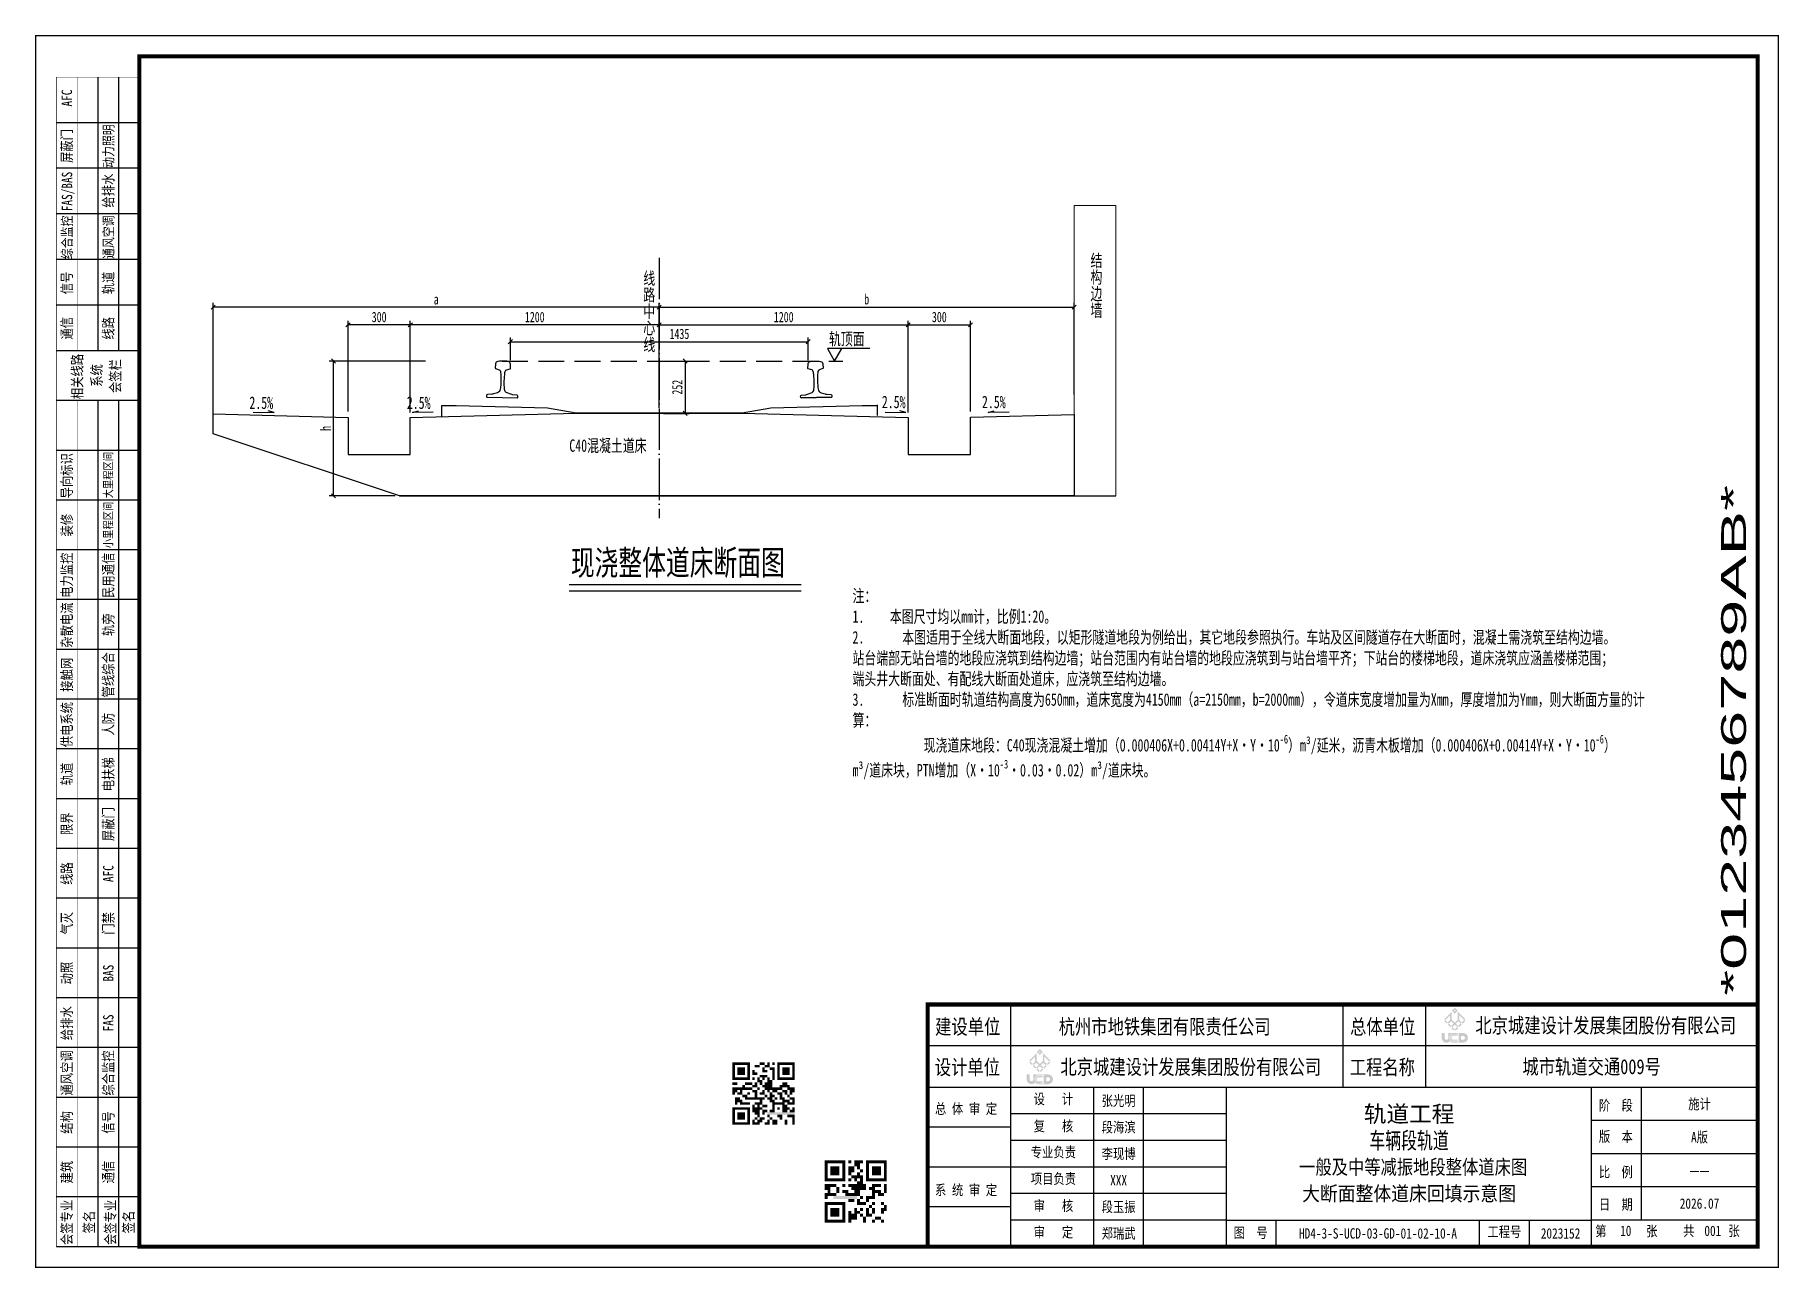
# Model space of a CAD drawing. Header units: millimetres. Extents: x 4632 to 13039, y -26303 to -20356.
import ezdxf
from ezdxf.enums import TextEntityAlignment as Align

# ---------------------------------------------------------------- set-up
doc = ezdxf.new("R2010")
doc.units = ezdxf.units.MM
doc.linetypes.add('DASH', pattern=[0.35, 0.25, -0.1])
doc.linetypes.add('DOTE', pattern=[2.42, 2, -0.2, 0.02, -0.2])
doc.layers.get('Defpoints').update_dxf_attribs({"color": 250})
doc.layers.add('00结构0.18mm淡显直线', color=8, linetype='Continuous', lineweight=0)
for name, color, linetype in [('DOT', 6, 'DOTE'), ('GesoftDrawFrameCountersignBlockLayer', 7, 'Continuous'), ('GesoftDrawFrameCountersignLayer', 7, 'Continuous'), ('GesoftDrawFrameFrameBlockLayer', 7, 'Continuous'), ('GesoftDrawFrameInLineLayer', 85, 'Continuous'), ('GesoftDrawFrameOutLineLayer', 180, 'Continuous'), ('GesoftDrawFrameTitleLayer', 7, 'Continuous'), ('标注', 3, 'Continuous'), ('粗实线', 4, 'Continuous')]:
    doc.layers.add(name, color=color, linetype=linetype)
doc.styles.add('宋体', font='SimSun.ttf', dxfattribs={"width": 0.7})
doc.styles.add('宋体样式', font='SimSun.ttf', dxfattribs={"width": 0.8})
doc.styles.add('宋体样式宽度0.65', font='SimSun.ttf', dxfattribs={"width": 0.65})
doc.styles.add('宋体样式宽度0.7', font='SimSun.ttf', dxfattribs={"width": 0.7})
doc.styles.add('宋体样式宽度0.8', font='SimSun.ttf', dxfattribs={"width": 0.8})
doc.styles.add('条形码', font='BC_C39.FBC', dxfattribs={"height": 11})
doc.dimstyles.new('1比20', dxfattribs={"dimscale": 20, "dimtxt": 2.5, "dimasz": 1, "dimexe": 1, "dimexo": 1, "dimtad": 3, "dimdec": 0, "dimzin": 0, "dimdsep": 46, "dimtxsty": '宋体', "dimblk": 'OBLIQUE', "dimcen": 0.09, "dimadec": 0, "dimazin": 0, "dimtfac": 1, "dimtdec": 0, "dimtofl": 0, "dimtmove": 0, "dimatfit": 3, "dimfxl": 0, "dimtolj": 1, "dimtzin": 0, "dimarcsym": 0})

msp = doc.modelspace()

# ---------------------------------------------------------------- texts
at = {"insert": (8573.2, -23030.7), "char_height": 60, "attachment_point": 1, "style": '宋体'}
msp.add_mtext_dynamic_manual_height_columns('\\A1;{\\C3;注：\\P\\pi-180,l180,t180,270;1.^I本图尺寸均以mm计，比例1:20。\\P2.^I本图适用于全线大断面地段，以矩形隧道地段为例给出，其它地段参照执行。}车站及区间隧道存在大断面时，混凝土需浇筑至结构边墙。站台端部无站台墙的地段应浇筑到结构边墙；站台范围内有站台墙的地段应浇筑到与站台墙平齐；下站台的楼梯地段，道床浇筑应涵盖楼梯范围；端头井大断面处、有配线大断面处道床，应浇筑至结构边墙。\\P{\\C3;3.^I标准断面时轨道结构高度为650mm，道床宽度为4150mm（a=2150mm，b=2000mm），令道床宽度增加量为Xmm，厚度增加为Ymm，则大断面方量的计算：\\P\\pi0,l0,tz;            现浇道床地段：C40现浇混凝土增加（0.000406X+0.00414Y+X·Y·10\\H0.7x;\\S-6^ ;\\H1.42857x;）m³/延米，沥青木板增加（0.000406X+0.00414Y+X·Y·10\\H0.7x;\\S-6^ ;\\H1.42857x;）m³/道床块，PTN增加（X·10\\H0.7x;\\S-3^ ;\\H1.42857x;·0.03·0.02）m³/道床块。}', width=3681.347, gutter_width=600, heights=[0], dxfattribs=at)
at = {"layer": 'DOT', "insert": (7565, -21499.5), "char_height": 60, "attachment_point": 1, "line_spacing_factor": 0.8, "style": '宋体'}
msp.add_mtext_dynamic_manual_height_columns('线路中心线', width=91.227, gutter_width=400, heights=[0], dxfattribs=at)
at = {"layer": '标注', "style": '宋体', "width": 0.7}
for s, height, p in [('轨顶面', 60, (8459.5, -21851.8)), ('2.5%%%', 60, (5666.2, -22159.6)), ('2.5%%%', 60, (6425.1, -22159.6)), ('C40混凝土道床', 60, (7208.3, -22366.3)), ('现浇整体道床断面图', 120, (7215.7, -22960.8))]:
    msp.add_text(s, height=height, dxfattribs=at).set_placement(p)
for rotation, p in [(359.99622, (8714.6, -22155.7)), (0.00378, (9197.2, -22155.7))]:
    msp.add_text('2.5%%%', height=60, rotation=rotation, dxfattribs=at).set_placement(p)
at = {"layer": '标注', "color": 3, "insert": (9720.3, -21414.3, -1537.6), "char_height": 60, "attachment_point": 1, "line_spacing_factor": 0.8, "style": '宋体'}
msp.add_mtext_dynamic_manual_height_columns('结构边墙', width=90, gutter_width=600, heights=[0], dxfattribs=at)

# ---------------------------------------------------------------- blocks, each defined once
blk = doc.blocks.new('_Oblique')
at = {"color": 0, "linetype": 'ByBlock', "lineweight": -2}
blk.add_line((-0.5, -0.5), (0.5, 0.5), dxfattribs=at)
blk = doc.blocks.new('*D3')
at = {"layer": 'Defpoints', "color": 0, "transparency": 16777216}
for p in [(8841.6, -21754.1), (7641.6, -22174.5), (8841.6, -22196.5)]:
    blk.add_point(p, dxfattribs=at)
at = {"layer": '标注', "color": 0, "lineweight": -2, "transparency": 16777216}
for p, q in [((7641.6, -22154.5), (7641.6, -21734.1)), ((7641.6, -21754.1), (8841.6, -21754.1)), ((8841.6, -22176.5), (8841.6, -21734.1))]:
    blk.add_line(p, q, dxfattribs=at)
at = {"layer": '标注', "color": 0, "lineweight": -2, "transparency": 16777216, "xscale": 20, "yscale": 20, "zscale": 20, "rotation": 180}
blk.add_blockref('_Oblique', (7641.6, -21754.1), dxfattribs=at)
at = {"layer": '标注', "color": 0, "lineweight": -2, "transparency": 16777216, "xscale": 20, "yscale": 20, "zscale": 20}
blk.add_blockref('_Oblique', (8841.6, -21754.1), dxfattribs=at)
at = {"layer": '标注', "color": 0, "transparency": 16777216, "insert": (8241.6, -21716.6), "char_height": 50, "attachment_point": 5, "style": '宋体'}
blk.add_mtext('\\A1;1200', dxfattribs=at)
blk = doc.blocks.new('*D10')
at = {"layer": 'Defpoints', "color": 0, "transparency": 16777216}
for p in [(8359.1, -21835.3), (6924, -21943.7), (8359.1, -21943.7)]:
    blk.add_point(p, dxfattribs=at)
at = {"layer": '标注', "color": 0, "lineweight": -2, "transparency": 16777216}
for p, q in [((6924, -21923.7), (6924, -21815.3)), ((6924, -21835.3), (8359.1, -21835.3)), ((8359.1, -21923.7), (8359.1, -21815.3))]:
    blk.add_line(p, q, dxfattribs=at)
at = {"layer": '标注', "color": 0, "lineweight": -2, "transparency": 16777216, "xscale": 20, "yscale": 20, "zscale": 20, "rotation": 180}
blk.add_blockref('_Oblique', (6924, -21835.3), dxfattribs=at)
at = {"layer": '标注', "color": 0, "lineweight": -2, "transparency": 16777216, "xscale": 20, "yscale": 20, "zscale": 20}
blk.add_blockref('_Oblique', (8359.1, -21835.3), dxfattribs=at)
at = {"layer": '标注', "color": 0, "transparency": 16777216, "insert": (7739, -21797.8), "char_height": 50, "attachment_point": 5, "style": '宋体'}
blk.add_mtext('\\A1;1435', dxfattribs=at)
blk = doc.blocks.new('*D4')
at = {"layer": 'Defpoints', "color": 0, "transparency": 16777216}
for p in [(7641.6, -21928.6), (7641.6, -22180.8), (7766.3, -22180.8)]:
    blk.add_point(p, dxfattribs=at)
at = {"layer": '标注', "color": 0, "lineweight": -2, "transparency": 16777216}
for p, q in [((7661.6, -21928.6), (7786.3, -21928.6)), ((7766.3, -21928.6), (7766.3, -22180.8)), ((7661.6, -22180.8), (7786.3, -22180.8))]:
    blk.add_line(p, q, dxfattribs=at)
at = {"layer": '标注', "color": 0, "lineweight": -2, "transparency": 16777216, "xscale": 20, "yscale": 20, "zscale": 20}
for p, rotation in [((7766.3, -21928.6), 90), ((7766.3, -22180.8), 270)]:
    blk.add_blockref('_Oblique', p, dxfattribs=dict(at, rotation=rotation))
at = {"layer": '标注', "color": 0, "transparency": 16777216, "insert": (7728.8, -22054.7), "char_height": 50, "attachment_point": 5, "rotation": 90, "style": '宋体'}
blk.add_mtext('\\A1;252', dxfattribs=at)
blk = doc.blocks.new('*D5')
at = {"color": 0, "lineweight": -2, "transparency": 16777216}
for p, q in [((5491.6, -22138.4), (5491.6, -21648.6)), ((7641.6, -21668.6), (5491.6, -21668.6)), ((7641.6, -21734.1), (7641.6, -21648.6))]:
    blk.add_line(p, q, dxfattribs=at)
at = {"layer": 'Defpoints', "color": 0, "transparency": 16777216}
for p in [(5491.6, -21668.6), (7641.6, -21754.1, 1537.6), (5491.6, -22158.4, 1537.6)]:
    blk.add_point(p, dxfattribs=at)
at = {"color": 0, "lineweight": -2, "transparency": 16777216, "xscale": 20, "yscale": 20, "zscale": 20, "rotation": 180}
blk.add_blockref('_Oblique', (5491.6, -21668.6), dxfattribs=at)
at = {"color": 0, "lineweight": -2, "transparency": 16777216, "xscale": 20, "yscale": 20, "zscale": 20}
blk.add_blockref('_Oblique', (7641.6, -21668.6), dxfattribs=at)
at = {"color": 0, "transparency": 16777216, "insert": (6566.6, -21631.1), "char_height": 50, "attachment_point": 5, "style": '宋体'}
blk.add_mtext('\\A1;a', dxfattribs=at)
blk = doc.blocks.new('*D11')
at = {"color": 0, "lineweight": -2, "transparency": 16777216}
for p, q in [((8841.6, -21998.9), (8841.6, -21734.1)), ((8841.6, -21754.1), (9141.6, -21754.1)), ((9141.6, -22172.5), (9141.6, -21734.1))]:
    blk.add_line(p, q, dxfattribs=at)
at = {"layer": 'Defpoints', "color": 0, "transparency": 16777216}
for p in [(9141.6, -21754.1), (8841.6, -22018.9), (9141.6, -22192.5)]:
    blk.add_point(p, dxfattribs=at)
at = {"color": 0, "lineweight": -2, "transparency": 16777216, "xscale": 20, "yscale": 20, "zscale": 20, "rotation": 180}
blk.add_blockref('_Oblique', (8841.6, -21754.1), dxfattribs=at)
at = {"color": 0, "lineweight": -2, "transparency": 16777216, "xscale": 20, "yscale": 20, "zscale": 20}
blk.add_blockref('_Oblique', (9141.6, -21754.1), dxfattribs=at)
at = {"color": 0, "transparency": 16777216, "insert": (8991.6, -21716.6), "char_height": 50, "attachment_point": 5, "style": '宋体'}
blk.add_mtext('\\A1;300', dxfattribs=at)
blk = doc.blocks.new('*D6')
at = {"layer": 'Defpoints', "color": 0, "transparency": 16777216}
for p in [(6441.6, -21754.1), (7641.6, -22174.5), (6441.6, -22196.5)]:
    blk.add_point(p, dxfattribs=at)
at = {"layer": '标注', "color": 0, "lineweight": -2, "transparency": 16777216}
for p, q in [((6441.6, -22176.5), (6441.6, -21734.1)), ((7641.6, -21754.1), (6441.6, -21754.1)), ((7641.6, -22154.5), (7641.6, -21734.1))]:
    blk.add_line(p, q, dxfattribs=at)
at = {"layer": '标注', "color": 0, "lineweight": -2, "transparency": 16777216, "xscale": 20, "yscale": 20, "zscale": 20, "rotation": 180}
blk.add_blockref('_Oblique', (6441.6, -21754.1), dxfattribs=at)
at = {"layer": '标注', "color": 0, "lineweight": -2, "transparency": 16777216, "xscale": 20, "yscale": 20, "zscale": 20}
blk.add_blockref('_Oblique', (7641.6, -21754.1), dxfattribs=at)
at = {"layer": '标注', "color": 0, "transparency": 16777216, "insert": (7041.6, -21716.6), "char_height": 50, "attachment_point": 5, "style": '宋体'}
blk.add_mtext('\\A1;1200', dxfattribs=at)
blk = doc.blocks.new('*D7')
at = {"color": 0, "lineweight": -2, "transparency": 16777216}
for p, q in [((6141.6, -22172.5), (6141.6, -21734.1)), ((6441.6, -21754.1), (6141.6, -21754.1)), ((6441.6, -21998.9), (6441.6, -21734.1))]:
    blk.add_line(p, q, dxfattribs=at)
at = {"layer": 'Defpoints', "color": 0, "transparency": 16777216}
for p in [(6141.6, -21754.1), (6441.6, -22018.9), (6141.6, -22192.5)]:
    blk.add_point(p, dxfattribs=at)
at = {"color": 0, "lineweight": -2, "transparency": 16777216, "xscale": 20, "yscale": 20, "zscale": 20, "rotation": 180}
blk.add_blockref('_Oblique', (6141.6, -21754.1), dxfattribs=at)
at = {"color": 0, "lineweight": -2, "transparency": 16777216, "xscale": 20, "yscale": 20, "zscale": 20}
blk.add_blockref('_Oblique', (6441.6, -21754.1), dxfattribs=at)
at = {"color": 0, "transparency": 16777216, "insert": (6291.6, -21716.6), "char_height": 50, "attachment_point": 5, "style": '宋体'}
blk.add_mtext('\\A1;300', dxfattribs=at)
blk = doc.blocks.new('*D8')
at = {"color": 0, "lineweight": -2, "transparency": 16777216}
for p, q in [((7641.6, -21734.1), (7641.6, -21648.6)), ((7641.6, -21668.6), (9641.6, -21668.6)), ((9641.6, -22089.6), (9641.6, -21648.6))]:
    blk.add_line(p, q, dxfattribs=at)
at = {"layer": 'Defpoints', "color": 0, "transparency": 16777216}
for p in [(9641.6, -21668.6), (7641.6, -21754.1, 1537.6), (9641.6, -22109.6, 1537.6)]:
    blk.add_point(p, dxfattribs=at)
at = {"color": 0, "lineweight": -2, "transparency": 16777216, "xscale": 20, "yscale": 20, "zscale": 20, "rotation": 180}
blk.add_blockref('_Oblique', (7641.6, -21668.6), dxfattribs=at)
at = {"color": 0, "lineweight": -2, "transparency": 16777216, "xscale": 20, "yscale": 20, "zscale": 20}
blk.add_blockref('_Oblique', (9641.6, -21668.6), dxfattribs=at)
at = {"color": 0, "transparency": 16777216, "insert": (8641.6, -21630.9), "char_height": 50, "attachment_point": 5, "style": '宋体'}
blk.add_mtext('\\A1;b', dxfattribs=at)
blk = doc.blocks.new('*D9')
at = {"color": 0, "lineweight": -2, "transparency": 16777216}
for p, q in [((6515, -21928.6), (6051.4, -21928.6)), ((6071.4, -22578.6), (6071.4, -21928.6)), ((6369.4, -22578.6), (6051.4, -22578.6))]:
    blk.add_line(p, q, dxfattribs=at)
at = {"layer": 'Defpoints', "color": 0, "transparency": 16777216}
for p in [(6071.4, -21928.6), (6535, -21928.6), (6389.4, -22578.6)]:
    blk.add_point(p, dxfattribs=at)
at = {"color": 0, "lineweight": -2, "transparency": 16777216, "xscale": 20, "yscale": 20, "zscale": 20}
for p, rotation in [((6071.4, -21928.6), 90), ((6071.4, -22578.6), 270)]:
    blk.add_blockref('_Oblique', p, dxfattribs=dict(at, rotation=rotation))
at = {"color": 0, "transparency": 16777216, "insert": (6033.9, -22253.6), "char_height": 50, "attachment_point": 5, "rotation": 90, "style": '宋体'}
blk.add_mtext('\\A1;h', dxfattribs=at)
blk = doc.blocks.new('杭州4号线二期会签定义_2e1cf7a908f61d0b50dc33cccab90907')
at = {"layer": 'GesoftDrawFrameCountersignLayer', "color": 7}
for p, q in [((0, 271), (-20, 271)), ((0, 260), (-20, 260)), ((0, 249), (-20, 249)), ((0, 238), (-20, 238)), ((0, 227), (-20, 227)), ((0, 216), (-20, 216)), ((0, 204), (-20, 204)), ((0, 192), (-20, 192)), ((0, 180), (-20, 180)), ((0, 168), (-20, 168)), ((0, 156), (-20, 156)), ((0, 144), (-20, 144)), ((0, 132), (-20, 132)), ((0, 120), (-20, 120)), ((0, 108), (-20, 108)), ((0, 96), (-20, 96)), ((0, 84), (-20, 84)), ((0, 72), (-20, 72)), ((0, 60), (-20, 60)), ((0, 48), (-20, 48)), ((0, 36), (-20, 36)), ((0, 24), (-20, 24)), ((0, 12), (-20, 12)), ((0, 0), (-20, 0))]:
    blk.add_line(p, q, dxfattribs=at)
at = {"layer": 'GesoftDrawFrameCountersignLayer', "color": 7, "const_width": 0.1}
for points in [[(0, 282), (-20, 282)], [(-20, 282), (-20, 0)], [(-15, 282), (-15, 216)], [(-15, 204), (-15, 0)]]:
    blk.add_lwpolyline(points, dxfattribs=at)
at = {"layer": 'GesoftDrawFrameCountersignLayer', "color": 7}
for points in [[(-10, 282), (-10, 216)], [(-5, 282), (-5, 216)], [(0, 285), (0, 0)], [(-10, 204), (-10, 0)], [(-5, 204), (-5, 0)]]:
    blk.add_lwpolyline(points, dxfattribs=at)
at = {"layer": 'GesoftDrawFrameCountersignLayer', "color": 7, "style": '宋体样式宽度0.8', "width": 0.8}
for s, height, p in [('AFC', 2.5, (-16.23, 274.9)), ('屏蔽门', 2.5, (-16.23, 261.3)), ('动力照明', 2.4, (-6.23, 260.11)), ('FAS/BAS', 2.5, (-16.18, 249.65)), ('给排水', 2.5, (-6.23, 250.53)), ('综合监控', 2.4, (-16.23, 238.11)), ('通风空调', 2.4, (-6.23, 238.15)), ('信号', 2.5, (-16.23, 229.63)), ('轨道', 2.5, (-6.23, 229.63)), ('通信', 2.5, (-16.23, 218.69)), ('线路', 2.5, (-6.23, 218.69)), ('相关线路', 2.5, (-13.71, 204.33)), ('系统', 2.5, (-9.05, 207.31)), ('会签栏', 2.5, (-4.54, 205.81)), ('导向标识', 2.5, (-16.23, 180.42)), ('大里程区间', 2, (-6.48, 180.42)), ('装修', 2.5, (-16.23, 171.23)), ('小里程区间', 2, (-6.48, 168.42)), ('电力监控', 2.5, (-16.23, 156.42)), ('民用通信', 2.5, (-6.23, 156.42)), ('杂散电流', 2.5, (-16.23, 144.42)), ('轨旁', 2.5, (-6.23, 147.23)), ('管线综合', 2.5, (-6.23, 132.42)), ('接触网', 2.5, (-16.23, 133.8)), ('供电系统', 2.5, (-16.23, 120.42)), ('人防', 2.5, (-6.23, 123.23)), ('电扶梯', 2.5, (-6.23, 109.8)), ('轨道', 2.5, (-16.23, 111.23)), ('屏蔽门', 2.5, (-6.23, 97.8)), ('限界', 2.5, (-16.23, 99.23)), ('线路', 2.5, (-16.23, 87.23)), ('AFC', 2.5, (-6.23, 87.9)), ('气灭', 2.5, (-16.23, 75.23)), ('门禁', 2.5, (-6.23, 75.23)), ('动照', 2.5, (-16.23, 63.23)), ('BAS', 2.5, (-6.23, 63.9)), ('给排水', 2.5, (-16.23, 49.8)), ('FAS', 2.5, (-6.23, 51.9)), ('通风空调', 2.5, (-16.23, 36.42)), ('综合监控', 2.5, (-6.23, 36.42)), ('结构', 2.5, (-16.23, 27.23)), ('信号', 2.5, (-6.23, 27.23)), ('建筑', 2.5, (-16.23, 15.23)), ('通信', 2.5, (-6.23, 15.23)), ('会签专业   ', 2.5, (-16.23, 0.39)), ('会签专业   ', 2.5, (-5.73, 0.39)), ('签名', 2.5, (-10.85, 3.22)), ('签名', 2.5, (-1.35, 3.22))]:
    blk.add_text(s, height=height, rotation=90, dxfattribs=at).set_placement(p)
blk = doc.blocks.new('0_d99ac5e330684673bdd85ff840ac973b')
at = {"layer": 'GesoftDrawFrameInLineLayer', "color": 0, "const_width": 1}
blk.add_lwpolyline([(0, 0), (0, 287), (-390, 287), (-390, 0), (0, 0)], dxfattribs=at)
at = {"layer": 'GesoftDrawFrameOutLineLayer', "color": 0, "const_width": 0.35}
blk.add_lwpolyline([(5, -5), (5, 292), (-415, 292), (-415, -5), (5, -5)], dxfattribs=at)
blk = doc.blocks.new('GESOFT00000000NEW_049a35bf7f0736cc4250df00ece10f93_d99ac5e330684673bdd85ff840ac973b_2e1cf7a908f61d0b50dc33cccab90907')
at = {"layer": 'GesoftDrawFrameTitleLayer'}
h = blk.add_hatch(color=7, dxfattribs=at)
h.paths.add_polyline_path([(-72.25, 56.91), (-72.98, 56.18), (-73.72, 56.91), (-72.99, 57.65)])
h.paths.add_polyline_path([(-72.99, 57.13), (-73.2, 56.92), (-72.99, 56.72), (-72.78, 56.93)], flags=16)
h.paths.add_polyline_path([(-73.73, 56.66), (-73.73, 54.75), (-72.99, 54.02), (-72.26, 54.75), (-72.26, 56.68), (-70.47, 54.89), (-70.72, 54.64), (-70.46, 54.38), (-71.04, 53.8), (-71.29, 54.05), (-71.56, 53.78), (-71.31, 53.53), (-71.88, 52.95), (-72.14, 53.2), (-72.41, 52.94), (-72.15, 52.69), (-72.73, 52.11), (-72.99, 52.36), (-73.24, 52.11), (-73.82, 52.69), (-73.57, 52.94), (-73.84, 53.21), (-74.09, 52.96), (-74.67, 53.54), (-74.42, 53.79), (-74.69, 54.06), (-74.94, 53.81), (-75.51, 54.38), (-75.26, 54.64), (-75.51, 54.88)])
h.paths.add_polyline_path([(-71.87, 55.79), (-71.87, 54.63), (-71.29, 54.05), (-70.72, 54.64)], flags=16)
h.paths.add_polyline_path([(-72.14, 54.36), (-72.72, 53.79), (-72.14, 53.2), (-71.56, 53.78)], flags=16)
h.paths.add_polyline_path([(-72.99, 53.53), (-73.57, 52.94), (-72.99, 52.36), (-72.41, 52.94)], flags=16)
h.paths.add_polyline_path([(-73.84, 54.37), (-74.42, 53.79), (-73.84, 53.21), (-73.25, 53.79)], flags=16)
h.paths.add_polyline_path([(-74.12, 54.63), (-74.12, 55.79), (-75.26, 54.64), (-74.69, 54.06)], flags=16)
edge = h.paths.add_edge_path()
edge.add_spline(control_points=[(-73.82, 51.43), (-73.82, 51.43), (-73.82, 51.52), (-73.82, 51.52), (-73.82, 51.52), (-74.53, 51.52), (-74.53, 51.52), (-74.53, 51.52), (-74.53, 50.35), (-74.53, 50.35), (-74.53, 50.09), (-74.74, 49.89), (-74.99, 49.89), (-75.24, 49.89), (-75.45, 50.09), (-75.45, 50.35), (-75.45, 50.35), (-75.45, 51.52), (-75.45, 51.52), (-75.45, 51.52), (-76.16, 51.52), (-76.16, 51.52), (-76.16, 51.52), (-76.16, 50.35), (-76.16, 50.35), (-76.16, 49.7), (-75.64, 49.18), (-74.99, 49.18), (-74.67, 49.18), (-74.38, 49.3), (-74.17, 49.51), (-73.96, 49.3), (-73.68, 49.18), (-73.36, 49.18), (-73.36, 49.18), (-72.27, 49.18), (-72.27, 49.18), (-72.27, 49.18), (-72.27, 49.32), (-72.27, 49.32), (-72.43, 49.32), (-73.37, 49.32), (-73.37, 49.33), (-73.93, 49.34), (-74.38, 49.8), (-74.38, 50.35), (-74.38, 50.91), (-73.93, 51.36), (-73.37, 51.38), (-73.37, 51.38), (-72.43, 51.38), (-72.27, 51.38), (-72.27, 51.38), (-72.27, 51.52), (-72.27, 51.52), (-72.27, 51.52), (-73.36, 51.52), (-73.36, 51.52), (-73.52, 51.52), (-73.68, 51.49), (-73.82, 51.43)], knot_values=[0, 0, 0, 0, 1, 1, 1, 2, 2, 2, 3, 3, 3, 4, 4, 4, 5, 5, 5, 6, 6, 6, 7, 7, 7, 8, 8, 8, 9, 9, 9, 10, 10, 10, 11, 11, 11, 12, 12, 12, 13, 13, 13, 14, 14, 14, 15, 15, 15, 16, 16, 16, 17, 17, 17, 18, 18, 18, 19, 19, 19, 20, 20, 20, 20], degree=3, periodic=0)
edge = h.paths.add_edge_path(flags=17)
edge.add_spline(control_points=[(-74.32, 50.35), (-74.32, 49.83), (-73.9, 49.39), (-73.37, 49.38), (-73.36, 49.38), (-72.43, 49.38), (-72.27, 49.38), (-72.27, 49.38), (-72.27, 49.5), (-72.27, 49.5), (-72.43, 49.5), (-73.37, 49.5), (-73.37, 49.51), (-73.84, 49.52), (-74.2, 49.89), (-74.2, 50.35), (-74.2, 50.81), (-73.84, 51.18), (-73.37, 51.2), (-73.37, 51.2), (-72.43, 51.2), (-72.27, 51.2), (-72.27, 51.2), (-72.27, 51.32), (-72.27, 51.32), (-72.43, 51.32), (-73.36, 51.32), (-73.37, 51.32), (-73.89, 51.31), (-74.32, 50.87), (-74.32, 50.35)], knot_values=[0, 0, 0, 0, 1, 1, 1, 2, 2, 2, 3, 3, 3, 4, 4, 4, 5, 5, 5, 6, 6, 6, 7, 7, 7, 8, 8, 8, 9, 9, 9, 10, 10, 10, 10], degree=3, periodic=0)
edge = h.paths.add_edge_path(flags=16)
edge.add_spline(control_points=[(-74.14, 50.35), (-74.14, 49.92), (-73.8, 49.57), (-73.37, 49.56), (-73.36, 49.56), (-72.43, 49.56), (-72.27, 49.56), (-72.27, 49.56), (-72.27, 49.68), (-72.27, 49.68), (-72.43, 49.68), (-73.36, 49.68), (-73.37, 49.68), (-73.73, 49.69), (-74.02, 49.98), (-74.02, 50.35), (-74.02, 50.71), (-73.74, 51.01), (-73.38, 51.02), (-73.37, 51.02), (-72.43, 51.02), (-72.27, 51.02), (-72.27, 51.02), (-72.27, 51.14), (-72.27, 51.14), (-72.43, 51.14), (-73.36, 51.14), (-73.37, 51.14), (-73.8, 51.13), (-74.14, 50.78), (-74.14, 50.35)], knot_values=[0, 0, 0, 0, 1, 1, 1, 2, 2, 2, 3, 3, 3, 4, 4, 4, 5, 5, 5, 6, 6, 6, 7, 7, 7, 8, 8, 8, 9, 9, 9, 10, 10, 10, 10], degree=3, periodic=0)
edge = h.paths.add_edge_path(flags=16)
edge.add_spline(control_points=[(-73.96, 50.35), (-73.96, 50.02), (-73.7, 49.75), (-73.37, 49.74), (-73.35, 49.74), (-72.43, 49.74), (-72.27, 49.74), (-72.27, 49.74), (-72.27, 49.89), (-72.27, 49.89), (-72.27, 49.89), (-73.31, 49.89), (-73.31, 49.89), (-73.56, 49.89), (-73.81, 50.1), (-73.81, 50.35), (-73.81, 50.6), (-73.56, 50.81), (-73.31, 50.81), (-73.31, 50.81), (-72.27, 50.81), (-72.27, 50.81), (-72.27, 50.81), (-72.27, 50.96), (-72.27, 50.96), (-72.43, 50.96), (-73.36, 50.96), (-73.37, 50.96), (-73.7, 50.95), (-73.96, 50.68), (-73.96, 50.35)], knot_values=[0, 0, 0, 0, 1, 1, 1, 2, 2, 2, 3, 3, 3, 4, 4, 4, 5, 5, 5, 6, 6, 6, 7, 7, 7, 8, 8, 8, 9, 9, 9, 10, 10, 10, 10], degree=3, periodic=0)
edge = h.paths.add_edge_path()
edge.add_spline(control_points=[(-70.98, 51.52), (-70.98, 51.52), (-71.45, 51.52), (-71.45, 51.52), (-71.45, 51.52), (-72.08, 51.52), (-72.08, 51.52), (-72.08, 51.52), (-72.08, 49.21), (-72.08, 49.21), (-72.08, 49.21), (-72.08, 49.21), (-72.08, 49.21), (-72.08, 49.21), (-72.07, 49.18), (-72.07, 49.18), (-72.07, 49.18), (-70.98, 49.18), (-70.98, 49.18), (-70.33, 49.18), (-69.81, 49.7), (-69.81, 50.35), (-69.81, 51), (-70.33, 51.52), (-70.98, 51.52)], knot_values=[0, 0, 0, 0, 1, 1, 1, 2, 2, 2, 3, 3, 3, 4, 4, 4, 5, 5, 5, 6, 6, 6, 7, 7, 7, 8, 8, 8, 8], degree=3, periodic=0)
edge = h.paths.add_edge_path(flags=16)
edge.add_spline(control_points=[(-70.98, 49.89), (-70.98, 49.89), (-71.45, 49.89), (-71.45, 49.89), (-71.45, 49.89), (-71.45, 50.81), (-71.45, 50.81), (-71.45, 50.81), (-70.98, 50.81), (-70.98, 50.81), (-70.73, 50.81), (-70.52, 50.6), (-70.52, 50.35), (-70.52, 50.1), (-70.73, 49.89), (-70.98, 49.89)], knot_values=[0, 0, 0, 0, 1, 1, 1, 2, 2, 2, 3, 3, 3, 4, 4, 4, 5, 5, 5, 5], degree=3, periodic=0)
h = blk.add_hatch(color=7, dxfattribs=at)
h.paths.add_polyline_path([(-172.25, 46.91), (-172.98, 46.18), (-173.72, 46.91), (-172.99, 47.65)])
h.paths.add_polyline_path([(-172.99, 47.13), (-173.2, 46.92), (-172.99, 46.72), (-172.78, 46.93)], flags=16)
h.paths.add_polyline_path([(-173.73, 46.66), (-173.73, 44.75), (-172.99, 44.02), (-172.26, 44.75), (-172.26, 46.68), (-170.47, 44.89), (-170.72, 44.64), (-170.46, 44.38), (-171.04, 43.8), (-171.29, 44.05), (-171.56, 43.78), (-171.31, 43.53), (-171.88, 42.95), (-172.14, 43.2), (-172.41, 42.94), (-172.15, 42.69), (-172.73, 42.11), (-172.99, 42.36), (-173.24, 42.11), (-173.82, 42.69), (-173.57, 42.94), (-173.84, 43.21), (-174.09, 42.96), (-174.67, 43.54), (-174.42, 43.79), (-174.69, 44.06), (-174.94, 43.81), (-175.51, 44.38), (-175.26, 44.64), (-175.51, 44.88)])
h.paths.add_polyline_path([(-171.87, 45.79), (-171.87, 44.63), (-171.29, 44.05), (-170.72, 44.64)], flags=16)
h.paths.add_polyline_path([(-172.14, 44.36), (-172.72, 43.79), (-172.14, 43.2), (-171.56, 43.78)], flags=16)
h.paths.add_polyline_path([(-172.99, 43.53), (-173.57, 42.94), (-172.99, 42.36), (-172.41, 42.94)], flags=16)
h.paths.add_polyline_path([(-173.84, 44.37), (-174.42, 43.79), (-173.84, 43.21), (-173.25, 43.79)], flags=16)
h.paths.add_polyline_path([(-174.12, 44.63), (-174.12, 45.79), (-175.26, 44.64), (-174.69, 44.06)], flags=16)
edge = h.paths.add_edge_path()
edge.add_spline(control_points=[(-173.82, 41.43), (-173.82, 41.43), (-173.82, 41.52), (-173.82, 41.52), (-173.82, 41.52), (-174.53, 41.52), (-174.53, 41.52), (-174.53, 41.52), (-174.53, 40.35), (-174.53, 40.35), (-174.53, 40.09), (-174.74, 39.89), (-174.99, 39.89), (-175.24, 39.89), (-175.45, 40.09), (-175.45, 40.35), (-175.45, 40.35), (-175.45, 41.52), (-175.45, 41.52), (-175.45, 41.52), (-176.16, 41.52), (-176.16, 41.52), (-176.16, 41.52), (-176.16, 40.35), (-176.16, 40.35), (-176.16, 39.7), (-175.64, 39.18), (-174.99, 39.18), (-174.67, 39.18), (-174.38, 39.3), (-174.17, 39.51), (-173.96, 39.3), (-173.68, 39.18), (-173.36, 39.18), (-173.36, 39.18), (-172.27, 39.18), (-172.27, 39.18), (-172.27, 39.18), (-172.27, 39.32), (-172.27, 39.32), (-172.43, 39.32), (-173.37, 39.32), (-173.37, 39.33), (-173.93, 39.34), (-174.38, 39.8), (-174.38, 40.35), (-174.38, 40.91), (-173.93, 41.36), (-173.37, 41.38), (-173.37, 41.38), (-172.43, 41.38), (-172.27, 41.38), (-172.27, 41.38), (-172.27, 41.52), (-172.27, 41.52), (-172.27, 41.52), (-173.36, 41.52), (-173.36, 41.52), (-173.52, 41.52), (-173.68, 41.49), (-173.82, 41.43)], knot_values=[0, 0, 0, 0, 1, 1, 1, 2, 2, 2, 3, 3, 3, 4, 4, 4, 5, 5, 5, 6, 6, 6, 7, 7, 7, 8, 8, 8, 9, 9, 9, 10, 10, 10, 11, 11, 11, 12, 12, 12, 13, 13, 13, 14, 14, 14, 15, 15, 15, 16, 16, 16, 17, 17, 17, 18, 18, 18, 19, 19, 19, 20, 20, 20, 20], degree=3, periodic=0)
edge = h.paths.add_edge_path(flags=17)
edge.add_spline(control_points=[(-174.32, 40.35), (-174.32, 39.83), (-173.9, 39.39), (-173.37, 39.38), (-173.36, 39.38), (-172.43, 39.38), (-172.27, 39.38), (-172.27, 39.38), (-172.27, 39.5), (-172.27, 39.5), (-172.43, 39.5), (-173.37, 39.5), (-173.37, 39.51), (-173.84, 39.52), (-174.2, 39.89), (-174.2, 40.35), (-174.2, 40.81), (-173.84, 41.18), (-173.37, 41.2), (-173.37, 41.2), (-172.43, 41.2), (-172.27, 41.2), (-172.27, 41.2), (-172.27, 41.32), (-172.27, 41.32), (-172.43, 41.32), (-173.36, 41.32), (-173.37, 41.32), (-173.89, 41.31), (-174.32, 40.87), (-174.32, 40.35)], knot_values=[0, 0, 0, 0, 1, 1, 1, 2, 2, 2, 3, 3, 3, 4, 4, 4, 5, 5, 5, 6, 6, 6, 7, 7, 7, 8, 8, 8, 9, 9, 9, 10, 10, 10, 10], degree=3, periodic=0)
edge = h.paths.add_edge_path(flags=16)
edge.add_spline(control_points=[(-174.14, 40.35), (-174.14, 39.92), (-173.8, 39.57), (-173.37, 39.56), (-173.36, 39.56), (-172.43, 39.56), (-172.27, 39.56), (-172.27, 39.56), (-172.27, 39.68), (-172.27, 39.68), (-172.43, 39.68), (-173.36, 39.68), (-173.37, 39.68), (-173.73, 39.69), (-174.02, 39.98), (-174.02, 40.35), (-174.02, 40.71), (-173.74, 41.01), (-173.38, 41.02), (-173.37, 41.02), (-172.43, 41.02), (-172.27, 41.02), (-172.27, 41.02), (-172.27, 41.14), (-172.27, 41.14), (-172.43, 41.14), (-173.36, 41.14), (-173.37, 41.14), (-173.8, 41.13), (-174.14, 40.78), (-174.14, 40.35)], knot_values=[0, 0, 0, 0, 1, 1, 1, 2, 2, 2, 3, 3, 3, 4, 4, 4, 5, 5, 5, 6, 6, 6, 7, 7, 7, 8, 8, 8, 9, 9, 9, 10, 10, 10, 10], degree=3, periodic=0)
edge = h.paths.add_edge_path(flags=16)
edge.add_spline(control_points=[(-173.96, 40.35), (-173.96, 40.02), (-173.7, 39.75), (-173.37, 39.74), (-173.35, 39.74), (-172.43, 39.74), (-172.27, 39.74), (-172.27, 39.74), (-172.27, 39.89), (-172.27, 39.89), (-172.27, 39.89), (-173.31, 39.89), (-173.31, 39.89), (-173.56, 39.89), (-173.81, 40.1), (-173.81, 40.35), (-173.81, 40.6), (-173.56, 40.81), (-173.31, 40.81), (-173.31, 40.81), (-172.27, 40.81), (-172.27, 40.81), (-172.27, 40.81), (-172.27, 40.96), (-172.27, 40.96), (-172.43, 40.96), (-173.36, 40.96), (-173.37, 40.96), (-173.7, 40.95), (-173.96, 40.68), (-173.96, 40.35)], knot_values=[0, 0, 0, 0, 1, 1, 1, 2, 2, 2, 3, 3, 3, 4, 4, 4, 5, 5, 5, 6, 6, 6, 7, 7, 7, 8, 8, 8, 9, 9, 9, 10, 10, 10, 10], degree=3, periodic=0)
edge = h.paths.add_edge_path()
edge.add_spline(control_points=[(-170.98, 41.52), (-170.98, 41.52), (-171.45, 41.52), (-171.45, 41.52), (-171.45, 41.52), (-172.08, 41.52), (-172.08, 41.52), (-172.08, 41.52), (-172.08, 39.21), (-172.08, 39.21), (-172.08, 39.21), (-172.08, 39.21), (-172.08, 39.21), (-172.08, 39.21), (-172.07, 39.18), (-172.07, 39.18), (-172.07, 39.18), (-170.98, 39.18), (-170.98, 39.18), (-170.33, 39.18), (-169.81, 39.7), (-169.81, 40.35), (-169.81, 41), (-170.33, 41.52), (-170.98, 41.52)], knot_values=[0, 0, 0, 0, 1, 1, 1, 2, 2, 2, 3, 3, 3, 4, 4, 4, 5, 5, 5, 6, 6, 6, 7, 7, 7, 8, 8, 8, 8], degree=3, periodic=0)
edge = h.paths.add_edge_path(flags=16)
edge.add_spline(control_points=[(-170.98, 39.89), (-170.98, 39.89), (-171.45, 39.89), (-171.45, 39.89), (-171.45, 39.89), (-171.45, 40.81), (-171.45, 40.81), (-171.45, 40.81), (-170.98, 40.81), (-170.98, 40.81), (-170.73, 40.81), (-170.52, 40.6), (-170.52, 40.35), (-170.52, 40.1), (-170.73, 39.89), (-170.98, 39.89)], knot_values=[0, 0, 0, 0, 1, 1, 1, 2, 2, 2, 3, 3, 3, 4, 4, 4, 5, 5, 5, 5], degree=3, periodic=0)
at = {"color": 0}
for points in [[(-247.07, 44.41), (-242.87, 44.41), (-247.07, 43.81), (-242.87, 43.81)], [(-247.07, 43.81), (-246.47, 43.81), (-247.07, 43.21), (-246.47, 43.21)], [(-247.07, 43.21), (-246.47, 43.21), (-247.07, 42.61), (-246.47, 42.61)], [(-247.07, 42.61), (-246.47, 42.61), (-247.07, 42.01), (-246.47, 42.01)], [(-245.87, 43.21), (-244.07, 43.21), (-245.87, 42.61), (-244.07, 42.61)], [(-245.87, 42.61), (-244.07, 42.61), (-245.87, 42.01), (-244.07, 42.01)], [(-243.47, 43.81), (-242.87, 43.81), (-243.47, 43.21), (-242.87, 43.21)], [(-243.47, 43.21), (-242.87, 43.21), (-243.47, 42.61), (-242.87, 42.61)], [(-243.47, 42.61), (-242.87, 42.61), (-243.47, 42.01), (-242.87, 42.01)], [(-242.27, 42.61), (-241.67, 42.61), (-242.27, 42.01), (-241.67, 42.01)], [(-241.67, 43.81), (-240.47, 43.81), (-241.67, 43.21), (-240.47, 43.21)], [(-240.47, 44.41), (-239.27, 44.41), (-240.47, 43.81), (-239.27, 43.81)], [(-239.87, 43.21), (-239.27, 43.21), (-239.87, 42.61), (-239.27, 42.61)], [(-239.87, 42.61), (-238.67, 42.61), (-239.87, 42.01), (-238.67, 42.01)], [(-239.27, 43.81), (-238.07, 43.81), (-239.27, 43.21), (-238.07, 43.21)], [(-238.67, 44.41), (-238.07, 44.41), (-238.67, 43.81), (-238.07, 43.81)], [(-238.07, 43.21), (-236.87, 43.21), (-238.07, 42.61), (-236.87, 42.61)], [(-237.47, 44.41), (-236.87, 44.41), (-237.47, 43.81), (-236.87, 43.81)], [(-237.47, 42.61), (-236.87, 42.61), (-237.47, 42.01), (-236.87, 42.01)], [(-236.27, 44.41), (-232.07, 44.41), (-236.27, 43.81), (-232.07, 43.81)], [(-236.27, 43.81), (-235.67, 43.81), (-236.27, 43.21), (-235.67, 43.21)], [(-236.27, 43.21), (-235.67, 43.21), (-236.27, 42.61), (-235.67, 42.61)], [(-236.27, 42.61), (-235.67, 42.61), (-236.27, 42.01), (-235.67, 42.01)], [(-235.07, 43.21), (-233.27, 43.21), (-235.07, 42.61), (-233.27, 42.61)], [(-235.07, 42.61), (-233.27, 42.61), (-235.07, 42.01), (-233.27, 42.01)], [(-232.67, 43.81), (-232.07, 43.81), (-232.67, 43.21), (-232.07, 43.21)], [(-232.67, 43.21), (-232.07, 43.21), (-232.67, 42.61), (-232.07, 42.61)], [(-232.67, 42.61), (-232.07, 42.61), (-232.67, 42.01), (-232.07, 42.01)], [(-247.07, 42.01), (-246.47, 42.01), (-247.07, 41.41), (-246.47, 41.41)], [(-247.07, 41.41), (-246.47, 41.41), (-247.07, 40.81), (-246.47, 40.81)], [(-247.07, 40.81), (-242.87, 40.81), (-247.07, 40.21), (-242.87, 40.21)], [(-247.07, 39.61), (-245.87, 39.61), (-247.07, 39.01), (-245.87, 39.01)], [(-247.07, 38.41), (-242.27, 38.41), (-247.07, 37.81), (-242.27, 37.81)], [(-245.87, 42.01), (-244.07, 42.01), (-245.87, 41.41), (-244.07, 41.41)], [(-244.67, 39.01), (-244.07, 39.01), (-244.67, 38.41), (-244.07, 38.41)], [(-244.07, 39.61), (-242.27, 39.61), (-244.07, 39.01), (-242.27, 39.01)], [(-243.47, 42.01), (-242.87, 42.01), (-243.47, 41.41), (-242.87, 41.41)], [(-243.47, 41.41), (-242.87, 41.41), (-243.47, 40.81), (-242.87, 40.81)], [(-242.27, 42.01), (-241.07, 42.01), (-242.27, 41.41), (-241.07, 41.41)], [(-242.27, 40.81), (-241.67, 40.81), (-242.27, 40.21), (-241.67, 40.21)], [(-242.27, 39.01), (-241.07, 39.01), (-242.27, 38.41), (-241.07, 38.41)], [(-241.67, 39.61), (-241.07, 39.61), (-241.67, 39.01), (-241.07, 39.01)], [(-241.07, 40.81), (-240.47, 40.81), (-241.07, 40.21), (-240.47, 40.21)], [(-241.07, 40.21), (-239.87, 40.21), (-241.07, 39.61), (-239.87, 39.61)], [(-241.07, 38.41), (-240.47, 38.41), (-241.07, 37.81), (-240.47, 37.81)], [(-240.47, 41.41), (-238.67, 41.41), (-240.47, 40.81), (-238.67, 40.81)], [(-240.47, 39.61), (-239.87, 39.61), (-240.47, 39.01), (-239.87, 39.01)], [(-239.87, 40.81), (-239.27, 40.81), (-239.87, 40.21), (-239.27, 40.21)], [(-239.87, 39.01), (-237.47, 39.01), (-239.87, 38.41), (-237.47, 38.41)], [(-239.27, 39.61), (-237.47, 39.61), (-239.27, 39.01), (-237.47, 39.01)], [(-239.27, 38.41), (-235.07, 38.41), (-239.27, 37.81), (-235.07, 37.81)], [(-238.67, 40.81), (-238.07, 40.81), (-238.67, 40.21), (-238.07, 40.21)], [(-238.67, 40.21), (-237.47, 40.21), (-238.67, 39.61), (-237.47, 39.61)], [(-237.47, 42.01), (-236.87, 42.01), (-237.47, 41.41), (-236.87, 41.41)], [(-237.47, 41.41), (-236.87, 41.41), (-237.47, 40.81), (-236.87, 40.81)], [(-237.47, 40.81), (-236.87, 40.81), (-237.47, 40.21), (-236.87, 40.21)], [(-236.27, 42.01), (-235.67, 42.01), (-236.27, 41.41), (-235.67, 41.41)], [(-236.27, 41.41), (-235.67, 41.41), (-236.27, 40.81), (-235.67, 40.81)], [(-236.27, 40.81), (-232.07, 40.81), (-236.27, 40.21), (-232.07, 40.21)], [(-235.67, 39.01), (-233.27, 39.01), (-235.67, 38.41), (-233.27, 38.41)], [(-235.07, 42.01), (-233.27, 42.01), (-235.07, 41.41), (-233.27, 41.41)], [(-235.07, 39.61), (-233.87, 39.61), (-235.07, 39.01), (-233.87, 39.01)], [(-233.87, 38.41), (-232.07, 38.41), (-233.87, 37.81), (-232.07, 37.81)], [(-232.67, 42.01), (-232.07, 42.01), (-232.67, 41.41), (-232.07, 41.41)], [(-232.67, 41.41), (-232.07, 41.41), (-232.67, 40.81), (-232.07, 40.81)], [(-247.07, 37.81), (-245.87, 37.81), (-247.07, 37.21), (-245.87, 37.21)], [(-247.07, 37.21), (-246.47, 37.21), (-247.07, 36.61), (-246.47, 36.61)], [(-246.47, 36.01), (-245.27, 36.01), (-246.47, 35.41), (-245.27, 35.41)], [(-246.47, 35.41), (-244.67, 35.41), (-246.47, 34.81), (-244.67, 34.81)], [(-246.47, 34.81), (-245.87, 34.81), (-246.47, 34.21), (-245.87, 34.21)], [(-245.87, 37.21), (-244.67, 37.21), (-245.87, 36.61), (-244.67, 36.61)], [(-245.27, 37.81), (-244.67, 37.81), (-245.27, 37.21), (-244.67, 37.21)], [(-245.27, 34.81), (-242.87, 34.81), (-245.27, 34.21), (-242.87, 34.21)], [(-244.67, 36.61), (-243.47, 36.61), (-244.67, 36.01), (-243.47, 36.01)], [(-244.07, 36.01), (-239.27, 36.01), (-244.07, 35.41), (-239.27, 35.41)], [(-243.47, 37.21), (-242.87, 37.21), (-243.47, 36.61), (-242.87, 36.61)], [(-242.27, 37.81), (-241.07, 37.81), (-242.27, 37.21), (-241.07, 37.21)], [(-242.27, 34.21), (-241.67, 34.21), (-242.27, 33.61), (-241.67, 33.61)], [(-241.67, 37.21), (-241.07, 37.21), (-241.67, 36.61), (-241.07, 36.61)], [(-241.67, 36.61), (-241.07, 36.61), (-241.67, 36.01), (-241.07, 36.01)], [(-241.67, 34.81), (-239.87, 34.81), (-241.67, 34.21), (-239.87, 34.21)], [(-241.07, 34.21), (-240.47, 34.21), (-241.07, 33.61), (-240.47, 33.61)], [(-240.47, 37.21), (-239.27, 37.21), (-240.47, 36.61), (-239.27, 36.61)], [(-240.47, 35.41), (-239.87, 35.41), (-240.47, 34.81), (-239.87, 34.81)], [(-239.87, 37.81), (-239.27, 37.81), (-239.87, 37.21), (-239.27, 37.21)], [(-239.87, 34.21), (-238.67, 34.21), (-239.87, 33.61), (-238.67, 33.61)], [(-239.27, 36.61), (-238.67, 36.61), (-239.27, 36.01), (-238.67, 36.01)], [(-238.67, 37.81), (-238.07, 37.81), (-238.67, 37.21), (-238.07, 37.21)], [(-238.67, 36.01), (-237.47, 36.01), (-238.67, 35.41), (-237.47, 35.41)], [(-238.07, 37.21), (-237.47, 37.21), (-238.07, 36.61), (-237.47, 36.61)], [(-238.07, 36.61), (-236.87, 36.61), (-238.07, 36.01), (-236.87, 36.01)], [(-238.07, 35.41), (-236.87, 35.41), (-238.07, 34.81), (-236.87, 34.81)], [(-237.47, 37.81), (-236.27, 37.81), (-237.47, 37.21), (-236.27, 37.21)], [(-237.47, 34.81), (-234.47, 34.81), (-237.47, 34.21), (-234.47, 34.21)], [(-237.47, 34.21), (-236.87, 34.21), (-237.47, 33.61), (-236.87, 33.61)], [(-236.87, 36.01), (-236.27, 36.01), (-236.87, 35.41), (-236.27, 35.41)], [(-236.27, 37.21), (-235.07, 37.21), (-236.27, 36.61), (-235.07, 36.61)], [(-235.67, 36.61), (-235.07, 36.61), (-235.67, 36.01), (-235.07, 36.01)], [(-235.67, 36.01), (-234.47, 36.01), (-235.67, 35.41), (-234.47, 35.41)], [(-235.07, 37.81), (-233.87, 37.81), (-235.07, 37.21), (-233.87, 37.21)], [(-235.07, 35.41), (-233.27, 35.41), (-235.07, 34.81), (-233.27, 34.81)], [(-235.07, 34.21), (-233.87, 34.21), (-235.07, 33.61), (-233.87, 33.61)], [(-234.47, 37.21), (-233.87, 37.21), (-234.47, 36.61), (-233.87, 36.61)], [(-233.87, 36.61), (-233.27, 36.61), (-233.87, 36.01), (-233.27, 36.01)], [(-233.87, 34.81), (-232.07, 34.81), (-233.87, 34.21), (-232.07, 34.21)], [(-233.27, 37.81), (-232.07, 37.81), (-233.27, 37.21), (-232.07, 37.21)], [(-233.27, 37.21), (-232.67, 37.21), (-233.27, 36.61), (-232.67, 36.61)], [(-233.27, 36.01), (-232.07, 36.01), (-233.27, 35.41), (-232.07, 35.41)], [(-232.67, 35.41), (-232.07, 35.41), (-232.67, 34.81), (-232.07, 34.81)], [(-247.07, 33.61), (-242.87, 33.61), (-247.07, 33.01), (-242.87, 33.01)], [(-247.07, 33.01), (-246.47, 33.01), (-247.07, 32.41), (-246.47, 32.41)], [(-247.07, 32.41), (-246.47, 32.41), (-247.07, 31.81), (-246.47, 31.81)], [(-247.07, 31.81), (-246.47, 31.81), (-247.07, 31.21), (-246.47, 31.21)], [(-247.07, 31.21), (-246.47, 31.21), (-247.07, 30.61), (-246.47, 30.61)], [(-247.07, 30.61), (-246.47, 30.61), (-247.07, 30.01), (-246.47, 30.01)], [(-247.07, 30.01), (-242.87, 30.01), (-247.07, 29.41), (-242.87, 29.41)], [(-245.87, 32.41), (-244.07, 32.41), (-245.87, 31.81), (-244.07, 31.81)], [(-245.87, 31.81), (-244.07, 31.81), (-245.87, 31.21), (-244.07, 31.21)], [(-245.87, 31.21), (-244.07, 31.21), (-245.87, 30.61), (-244.07, 30.61)], [(-243.47, 33.01), (-242.87, 33.01), (-243.47, 32.41), (-242.87, 32.41)], [(-243.47, 32.41), (-242.87, 32.41), (-243.47, 31.81), (-242.87, 31.81)], [(-243.47, 31.81), (-242.87, 31.81), (-243.47, 31.21), (-242.87, 31.21)], [(-243.47, 31.21), (-242.87, 31.21), (-243.47, 30.61), (-242.87, 30.61)], [(-243.47, 30.61), (-242.87, 30.61), (-243.47, 30.01), (-242.87, 30.01)], [(-242.27, 33.61), (-239.87, 33.61), (-242.27, 33.01), (-239.87, 33.01)], [(-242.27, 33.01), (-240.47, 33.01), (-242.27, 32.41), (-240.47, 32.41)], [(-242.27, 30.61), (-241.67, 30.61), (-242.27, 30.01), (-241.67, 30.01)], [(-242.27, 30.01), (-240.47, 30.01), (-242.27, 29.41), (-240.47, 29.41)], [(-241.67, 32.41), (-240.47, 32.41), (-241.67, 31.81), (-240.47, 31.81)], [(-241.67, 31.21), (-241.07, 31.21), (-241.67, 30.61), (-241.07, 30.61)], [(-241.07, 31.81), (-240.47, 31.81), (-241.07, 31.21), (-240.47, 31.21)], [(-241.07, 30.61), (-239.87, 30.61), (-241.07, 30.01), (-239.87, 30.01)], [(-240.47, 31.21), (-239.27, 31.21), (-240.47, 30.61), (-239.27, 30.61)], [(-239.87, 33.01), (-238.67, 33.01), (-239.87, 32.41), (-238.67, 32.41)], [(-239.87, 32.41), (-239.27, 32.41), (-239.87, 31.81), (-239.27, 31.81)], [(-239.27, 30.01), (-238.07, 30.01), (-239.27, 29.41), (-238.07, 29.41)], [(-238.67, 32.41), (-232.07, 32.41), (-238.67, 31.81), (-232.07, 31.81)], [(-238.67, 31.81), (-238.07, 31.81), (-238.67, 31.21), (-238.07, 31.21)], [(-238.67, 30.61), (-238.07, 30.61), (-238.67, 30.01), (-238.07, 30.01)], [(-238.07, 33.01), (-236.87, 33.01), (-238.07, 32.41), (-236.87, 32.41)], [(-238.07, 31.21), (-237.47, 31.21), (-238.07, 30.61), (-237.47, 30.61)], [(-237.47, 33.61), (-236.87, 33.61), (-237.47, 33.01), (-236.87, 33.01)], [(-237.47, 30.61), (-236.27, 30.61), (-237.47, 30.01), (-236.27, 30.01)], [(-237.47, 30.01), (-236.27, 30.01), (-237.47, 29.41), (-236.27, 29.41)], [(-236.27, 33.61), (-235.67, 33.61), (-236.27, 33.01), (-235.67, 33.01)], [(-236.27, 31.81), (-235.07, 31.81), (-236.27, 31.21), (-235.07, 31.21)], [(-235.67, 31.21), (-235.07, 31.21), (-235.67, 30.61), (-235.07, 30.61)], [(-235.07, 33.61), (-233.27, 33.61), (-235.07, 33.01), (-233.27, 33.01)], [(-235.07, 33.01), (-233.87, 33.01), (-235.07, 32.41), (-233.87, 32.41)], [(-234.47, 30.61), (-233.87, 30.61), (-234.47, 30.01), (-233.87, 30.01)], [(-234.47, 30.01), (-233.87, 30.01), (-234.47, 29.41), (-233.87, 29.41)], [(-233.87, 31.81), (-232.07, 31.81), (-233.87, 31.21), (-232.07, 31.21)], [(-233.27, 33.01), (-232.07, 33.01), (-233.27, 32.41), (-232.07, 32.41)], [(-232.67, 33.61), (-232.07, 33.61), (-232.67, 33.01), (-232.07, 33.01)], [(-232.67, 31.21), (-232.07, 31.21), (-232.67, 30.61), (-232.07, 30.61)], [(-232.67, 30.61), (-232.07, 30.61), (-232.67, 30.01), (-232.07, 30.01)], [(-232.67, 30.01), (-232.07, 30.01), (-232.67, 29.41), (-232.07, 29.41)], [(-224.87, 20.79), (-219.87, 20.79), (-224.87, 20.07), (-219.87, 20.07)], [(-224.87, 20.07), (-224.15, 20.07), (-224.87, 19.36), (-224.15, 19.36)], [(-224.87, 19.36), (-224.15, 19.36), (-224.87, 18.64), (-224.15, 18.64)], [(-224.87, 18.64), (-224.15, 18.64), (-224.87, 17.93), (-224.15, 17.93)], [(-224.87, 17.93), (-224.15, 17.93), (-224.87, 17.21), (-224.15, 17.21)], [(-224.87, 17.21), (-224.15, 17.21), (-224.87, 16.5), (-224.15, 16.5)], [(-223.44, 19.36), (-221.3, 19.36), (-223.44, 18.64), (-221.3, 18.64)], [(-223.44, 18.64), (-221.3, 18.64), (-223.44, 17.93), (-221.3, 17.93)], [(-223.44, 17.93), (-221.3, 17.93), (-223.44, 17.21), (-221.3, 17.21)], [(-220.58, 20.07), (-219.87, 20.07), (-220.58, 19.36), (-219.87, 19.36)], [(-220.58, 19.36), (-219.87, 19.36), (-220.58, 18.64), (-219.87, 18.64)], [(-220.58, 18.64), (-219.87, 18.64), (-220.58, 17.93), (-219.87, 17.93)], [(-220.58, 17.93), (-219.87, 17.93), (-220.58, 17.21), (-219.87, 17.21)], [(-220.58, 17.21), (-219.87, 17.21), (-220.58, 16.5), (-219.87, 16.5)], [(-219.15, 20.79), (-218.44, 20.79), (-219.15, 20.07), (-218.44, 20.07)], [(-219.15, 19.36), (-217.72, 19.36), (-219.15, 18.64), (-217.72, 18.64)], [(-219.15, 18.64), (-217.72, 18.64), (-219.15, 17.93), (-217.72, 17.93)], [(-219.15, 17.93), (-218.44, 17.93), (-219.15, 17.21), (-218.44, 17.21)], [(-218.44, 17.21), (-215.58, 17.21), (-218.44, 16.5), (-215.58, 16.5)], [(-217.72, 20.79), (-215.58, 20.79), (-217.72, 20.07), (-215.58, 20.07)], [(-217.72, 20.07), (-216.3, 20.07), (-217.72, 19.36), (-216.3, 19.36)], [(-217.01, 19.36), (-216.3, 19.36), (-217.01, 18.64), (-216.3, 18.64)], [(-217.01, 17.93), (-216.3, 17.93), (-217.01, 17.21), (-216.3, 17.21)], [(-216.3, 18.64), (-215.58, 18.64), (-216.3, 17.93), (-215.58, 17.93)], [(-214.87, 20.79), (-209.87, 20.79), (-214.87, 20.07), (-209.87, 20.07)], [(-214.87, 20.07), (-214.15, 20.07), (-214.87, 19.36), (-214.15, 19.36)], [(-214.87, 19.36), (-214.15, 19.36), (-214.87, 18.64), (-214.15, 18.64)], [(-214.87, 18.64), (-214.15, 18.64), (-214.87, 17.93), (-214.15, 17.93)], [(-214.87, 17.93), (-214.15, 17.93), (-214.87, 17.21), (-214.15, 17.21)], [(-214.87, 17.21), (-214.15, 17.21), (-214.87, 16.5), (-214.15, 16.5)], [(-213.44, 19.36), (-211.3, 19.36), (-213.44, 18.64), (-211.3, 18.64)], [(-213.44, 18.64), (-211.3, 18.64), (-213.44, 17.93), (-211.3, 17.93)], [(-213.44, 17.93), (-211.3, 17.93), (-213.44, 17.21), (-211.3, 17.21)], [(-210.58, 20.07), (-209.87, 20.07), (-210.58, 19.36), (-209.87, 19.36)], [(-210.58, 19.36), (-209.87, 19.36), (-210.58, 18.64), (-209.87, 18.64)], [(-210.58, 18.64), (-209.87, 18.64), (-210.58, 17.93), (-209.87, 17.93)], [(-210.58, 17.93), (-209.87, 17.93), (-210.58, 17.21), (-209.87, 17.21)], [(-210.58, 17.21), (-209.87, 17.21), (-210.58, 16.5), (-209.87, 16.5)], [(-224.87, 16.5), (-219.87, 16.5), (-224.87, 15.79), (-219.87, 15.79)], [(-224.87, 15.07), (-222.01, 15.07), (-224.87, 14.36), (-222.01, 14.36)], [(-224.87, 14.36), (-223.44, 14.36), (-224.87, 13.64), (-223.44, 13.64)], [(-224.87, 12.93), (-222.01, 12.93), (-224.87, 12.21), (-222.01, 12.21)], [(-224.15, 13.64), (-223.44, 13.64), (-224.15, 12.93), (-223.44, 12.93)], [(-222.01, 14.36), (-221.3, 14.36), (-222.01, 13.64), (-221.3, 13.64)], [(-222.01, 13.64), (-221.3, 13.64), (-222.01, 12.93), (-221.3, 12.93)], [(-220.58, 15.07), (-219.87, 15.07), (-220.58, 14.36), (-219.87, 14.36)], [(-220.58, 13.64), (-219.15, 13.64), (-220.58, 12.93), (-219.15, 12.93)], [(-219.87, 12.93), (-216.3, 12.93), (-219.87, 12.21), (-216.3, 12.21)], [(-219.15, 16.5), (-218.44, 16.5), (-219.15, 15.79), (-218.44, 15.79)], [(-219.15, 15.07), (-214.87, 15.07), (-219.15, 14.36), (-214.87, 14.36)], [(-218.44, 14.36), (-214.87, 14.36), (-218.44, 13.64), (-214.87, 13.64)], [(-217.72, 16.5), (-217.01, 16.5), (-217.72, 15.79), (-217.01, 15.79)], [(-217.72, 13.64), (-216.3, 13.64), (-217.72, 12.93), (-216.3, 12.93)], [(-217.01, 15.79), (-215.58, 15.79), (-217.01, 15.07), (-215.58, 15.07)], [(-216.3, 16.5), (-215.58, 16.5), (-216.3, 15.79), (-215.58, 15.79)], [(-214.87, 16.5), (-209.87, 16.5), (-214.87, 15.79), (-209.87, 15.79)], [(-214.15, 14.36), (-212.72, 14.36), (-214.15, 13.64), (-212.72, 13.64)], [(-213.44, 15.07), (-211.3, 15.07), (-213.44, 14.36), (-211.3, 14.36)], [(-213.44, 13.64), (-211.3, 13.64), (-213.44, 12.93), (-211.3, 12.93)], [(-213.44, 12.93), (-212.72, 12.93), (-213.44, 12.21), (-212.72, 12.21)], [(-212.01, 12.93), (-210.58, 12.93), (-212.01, 12.21), (-210.58, 12.21)], [(-210.58, 15.07), (-209.87, 15.07), (-210.58, 14.36), (-209.87, 14.36)], [(-210.58, 14.36), (-209.87, 14.36), (-210.58, 13.64), (-209.87, 13.64)], [(-210.58, 13.64), (-209.87, 13.64), (-210.58, 12.93), (-209.87, 12.93)], [(-224.87, 12.21), (-224.15, 12.21), (-224.87, 11.5), (-224.15, 11.5)], [(-224.87, 10.79), (-219.87, 10.79), (-224.87, 10.07), (-219.87, 10.07)], [(-224.87, 10.07), (-224.15, 10.07), (-224.87, 9.36), (-224.15, 9.36)], [(-224.87, 9.36), (-224.15, 9.36), (-224.87, 8.64), (-224.15, 8.64)], [(-224.87, 8.64), (-224.15, 8.64), (-224.87, 7.93), (-224.15, 7.93)], [(-223.44, 9.36), (-221.3, 9.36), (-223.44, 8.64), (-221.3, 8.64)], [(-223.44, 8.64), (-221.3, 8.64), (-223.44, 7.93), (-221.3, 7.93)], [(-222.72, 12.21), (-217.01, 12.21), (-222.72, 11.5), (-217.01, 11.5)], [(-220.58, 10.07), (-219.87, 10.07), (-220.58, 9.36), (-219.87, 9.36)], [(-220.58, 9.36), (-219.87, 9.36), (-220.58, 8.64), (-219.87, 8.64)], [(-220.58, 8.64), (-219.87, 8.64), (-220.58, 7.93), (-219.87, 7.93)], [(-219.15, 11.5), (-217.72, 11.5), (-219.15, 10.79), (-217.72, 10.79)], [(-219.15, 8.64), (-218.44, 8.64), (-219.15, 7.93), (-218.44, 7.93)], [(-217.72, 9.36), (-217.01, 9.36), (-217.72, 8.64), (-217.01, 8.64)], [(-217.72, 8.64), (-216.3, 8.64), (-217.72, 7.93), (-216.3, 7.93)], [(-217.01, 11.5), (-216.3, 11.5), (-217.01, 10.79), (-216.3, 10.79)], [(-217.01, 10.79), (-214.87, 10.79), (-217.01, 10.07), (-214.87, 10.07)], [(-216.3, 12.21), (-215.58, 12.21), (-216.3, 11.5), (-215.58, 11.5)], [(-216.3, 9.36), (-215.58, 9.36), (-216.3, 8.64), (-215.58, 8.64)], [(-214.87, 12.21), (-212.72, 12.21), (-214.87, 11.5), (-212.72, 11.5)], [(-214.87, 11.5), (-214.15, 11.5), (-214.87, 10.79), (-214.15, 10.79)], [(-214.87, 9.36), (-214.15, 9.36), (-214.87, 8.64), (-214.15, 8.64)], [(-214.87, 8.64), (-214.15, 8.64), (-214.87, 7.93), (-214.15, 7.93)], [(-214.15, 10.07), (-213.44, 10.07), (-214.15, 9.36), (-213.44, 9.36)], [(-213.44, 10.79), (-212.72, 10.79), (-213.44, 10.07), (-212.72, 10.07)], [(-213.44, 9.36), (-212.72, 9.36), (-213.44, 8.64), (-212.72, 8.64)], [(-213.44, 8.64), (-212.72, 8.64), (-213.44, 7.93), (-212.72, 7.93)], [(-211.3, 10.79), (-210.58, 10.79), (-211.3, 10.07), (-210.58, 10.07)], [(-211.3, 9.36), (-209.87, 9.36), (-211.3, 8.64), (-209.87, 8.64)], [(-211.3, 8.64), (-210.58, 8.64), (-211.3, 7.93), (-210.58, 7.93)], [(-210.58, 10.07), (-209.87, 10.07), (-210.58, 9.36), (-209.87, 9.36)], [(-224.87, 7.93), (-224.15, 7.93), (-224.87, 7.21), (-224.15, 7.21)], [(-224.87, 7.21), (-224.15, 7.21), (-224.87, 6.5), (-224.15, 6.5)], [(-224.87, 6.5), (-219.87, 6.5), (-224.87, 5.79), (-219.87, 5.79)], [(-223.44, 7.93), (-221.3, 7.93), (-223.44, 7.21), (-221.3, 7.21)], [(-220.58, 7.93), (-219.87, 7.93), (-220.58, 7.21), (-219.87, 7.21)], [(-220.58, 7.21), (-219.87, 7.21), (-220.58, 6.5), (-219.87, 6.5)], [(-219.15, 7.93), (-217.01, 7.93), (-219.15, 7.21), (-217.01, 7.21)], [(-219.15, 7.21), (-217.01, 7.21), (-219.15, 6.5), (-217.01, 6.5)], [(-219.15, 6.5), (-218.44, 6.5), (-219.15, 5.79), (-218.44, 5.79)], [(-216.3, 7.93), (-215.58, 7.93), (-216.3, 7.21), (-215.58, 7.21)], [(-215.58, 7.21), (-214.87, 7.21), (-215.58, 6.5), (-214.87, 6.5)], [(-215.58, 6.5), (-214.87, 6.5), (-215.58, 5.79), (-214.87, 5.79)], [(-214.87, 7.93), (-213.44, 7.93), (-214.87, 7.21), (-213.44, 7.21)], [(-213.44, 6.5), (-212.72, 6.5), (-213.44, 5.79), (-212.72, 5.79)], [(-212.72, 7.21), (-211.3, 7.21), (-212.72, 6.5), (-211.3, 6.5)], [(-211.3, 6.5), (-210.58, 6.5), (-211.3, 5.79), (-210.58, 5.79)]]:
    blk.add_solid(points, dxfattribs=at)
at = {"layer": 'GesoftDrawFrameTitleLayer', "color": 7}
for p, q in [((-180, 0), (-180, 58.4)), ((-100, 58.4), (-100, 38.4)), ((-80, 38.4), (-80, 58.4)), ((-200, 48.4), (-200, 0)), ((-180, 48.4), (-200, 48.4)), ((0, 48.4), (-180, 48.4)), ((-180, 38.4), (-200, 38.4)), ((0, 38.4), (-180, 38.4)), ((-160, 0), (-160, 38.4)), ((-148, 0), (-148, 38.4)), ((-128, 0), (-128, 38.4)), ((-40, 0), (-40, 38.4)), ((-28, 6.4), (-28, 38.4)), ((-128, 32), (-180, 32)), ((0, 30.4), (-40, 30.4)), ((-180, 28.8), (-200, 28.8)), ((-128, 25.6), (-180, 25.6)), ((0, 22.4), (-40, 22.4)), ((-180, 19.2), (-200, 19.2)), ((-128, 19.2), (-180, 19.2)), ((-128, 12.8), (-180, 12.8)), ((0, 14.4), (-40, 14.4)), ((-180, 9.6), (-200, 9.6)), ((0, 10), (0, 0)), ((0, 10), (0, 0)), ((-128, 6.4), (-180, 6.4)), ((-128, 6.4), (-40, 6.4)), ((-116, 0), (-116, 6.4)), ((-67, 0), (-67, 6.4)), ((-55, 0), (-55, 6.4)), ((0, 6.4), (-40, 6.4)), ((-180, 0), (-200, 0))]:
    blk.add_line(p, q, dxfattribs=at)
at = {"layer": 'GesoftDrawFrameTitleLayer', "color": 7, "const_width": 1}
blk.add_lwpolyline([(0, 0), (0, 58.4), (-200, 58.4), (-200, 0)], close=True, dxfattribs=at)
at = {"layer": 'GesoftDrawFrameTitleLayer', "color": 7}
blk.add_point((-180, 48.4), dxfattribs=at)
at = {"layer": 'GesoftDrawFrameCountersignBlockLayer'}
blk.add_blockref('杭州4号线二期会签定义_2e1cf7a908f61d0b50dc33cccab90907', (-390, 0), dxfattribs=at)
at = {"layer": 'GesoftDrawFrameFrameBlockLayer'}
blk.add_blockref('0_d99ac5e330684673bdd85ff840ac973b', (0, 0), dxfattribs=at)
at = {"layer": 'GesoftDrawFrameTitleLayer', "color": 7, "width": 0.8}
for s, height, style, p in [('建设单位', 3.6, '宋体样式宽度0.7', (-198.22, 51.24)), (' 杭州市地铁集团有限责任公司', 3.6, '宋体样式宽度0.7', (-170.4, 51.24)), ('总体单位', 3.6, '宋体样式宽度0.7', (-98.22, 51.24)), ('北京城建设计发展集团股份有限公司', 3.6, '宋体样式宽度0.7', (-68.03, 51.54)), ('设计单位', 3.6, '宋体样式宽度0.7', (-198.3, 41.47)), ('北京城建设计发展集团股份有限公司', 3.6, '宋体样式宽度0.7', (-168.03, 41.54)), ('工程名称', 3.6, '宋体样式宽度0.7', (-98.3, 41.47)), ('总 体 审 定', 2.5, '宋体样式宽度0.7', (-198.26, 32.01)), ('阶  段', 2.5, '宋体样式宽度0.7', (-38.26, 32.83)), ('版  本', 2.5, '宋体样式宽度0.7', (-38.26, 25.3)), ('比  例', 2.5, '宋体样式宽度0.7', (-38.26, 16.75)), ('系 统 审 定', 2.5, '宋体样式宽度0.7', (-198.26, 12.42)), ('日  期', 2.5, '宋体样式宽度0.7', (-38.26, 8.93)), ('图  号', 2.5, '宋体样式宽度0.7', (-126.26, 2.12)), ('工程号', 2.5, '宋体样式宽度0.65', (-65.14, 2.34)), ('第       张', 2.5, '宋体样式宽度0.7', (-39.12, 2.52)), ('共      张', 2.5, '宋体样式宽度0.7', (-17.95, 2.56))]:
    blk.add_text(s, height=height, dxfattribs=dict(at, style=style)).set_placement(p)
at = {"layer": 'GesoftDrawFrameTitleLayer', "color": 7, "style": '宋体样式宽度0.65', "width": 0.8}
for s, p in [('设   计', (-169.71, 35.65)), ('复   核', (-169.71, 29.13)), ('专业负责', (-169.71, 22.83)), ('项目负责', (-169.71, 16.43)), ('审   核', (-169.71, 9.92)), ('审   定', (-169.71, 3.54))]:
    blk.add_text(s, height=2.5, dxfattribs=at).set_placement(p, align=Align.MIDDLE)
at = {"layer": 'GesoftDrawFrameTitleLayer', "color": 7, "style": '条形码', "width": 2}
blk.add_attdef('BARCODE', (-2.8, 60.5), '', height=6, rotation=90, dxfattribs=at)
at = {"layer": 'GesoftDrawFrameTitleLayer', "style": '宋体样式'}
for tag, height, width, p in [('GCMC0', 3.6, 0.8, (-40, 43.4)), ('SHEJI', 2.5, 0.8, (-154, 35.2)), ('SHEJI2', 2.5, 0.8, (-137.76, 35.27)), ('SJJD', 2.5, 0.8, (-14, 34.4)), ('JIAOHE', 2.5, 0.8, (-154, 28.8)), ('JIAOHE2', 2.5, 0.8, (-137.61, 28.83)), ('ZTSD', 2.5, 0.8, (-190, 24)), ('VERSION0', 2.5, 0.8, (-14, 26.4)), ('ZYFZR1', 2.5, 0.8, (-154, 22.4)), ('ZYFZR2', 2.5, 0.8, (-137.76, 22.24)), ('CEMING', 4, 0.7, (-84, 22.59)), ('XMFZR1', 2.5, 0.8, (-154, 16)), ('XMFZR2', 2.5, 0.8, (-137.98, 16.22)), ('BILI', 2.5, 0.8, (-14, 18.4)), ('DOCNAME0', 3.5, 0.9, (-84, 13.27)), ('SENHE', 2.5, 0.8, (-154, 9.6)), ('SENHE2', 2.5, 0.8, (-137.41, 9.52)), ('DOCNAME2', 3.5, 0.9, (-84, 9.42)), ('RIQI', 2.5, 0.8, (-14, 10.4)), ('XTSD', 2.5, 0.8, (-190, 4.8)), ('SENDING', 2.5, 0.8, (-154, 3.2)), ('SENDING2', 2.5, 0.8, (-137.41, 3.81)), ('TUHAO', 2.5, 0.8, (-91.5, 3.2)), ('PROJECTNO', 2.5, 0.8, (-47.5, 3.2)), ('PAGENUMBER', 2.5, 0.8, (-31.78, 3.83)), ('PAGECOUNT', 2.5, 0.8, (-10.8, 3.83))]:
    blk.add_attdef(tag, text='', height=height, dxfattribs=dict(at, width=width)).set_placement(p, align=Align.MIDDLE_CENTER)
blk.add_attdef('PIANMING', text='', height=4, dxfattribs=at).set_placement((-84, 31.09), align=Align.MIDDLE_CENTER)

# ---------------------------------------------------------------- dimensions: what is measured, and where the dimension line sits
dim = msp.add_linear_dim(base=(5491.6, -21668.6, -1537.6), p1=(7641.6, -21754.1), p2=(5491.6, -22158.4), text='a', dimstyle='1比20', override={"dimfxl": 250})
dim.commit()
dim.dimension.update_dxf_attribs({"geometry": '*D5', "text_midpoint": (6566.6, -21631.1, -1537.6)})
for base, p1, p2, angle, text, override, picture, middle in [((9641.6, -21668.6, -1537.6), (7641.6, -21754.1), (9641.6, -22109.6), 180, 'b', {"dimfxl": 250}, '*D8', (8641.6, -21630.9, -1537.6)), ((6071.4, -21928.6), (6389.4, -22578.6), (6535, -21928.6), 90, 'h', {"dimfxl": 500, "dimfxlon": 1}, '*D9', (6033.9, -22253.6))]:
    dim = msp.add_linear_dim(base=base, p1=p1, p2=p2, angle=angle, text=text, dimstyle='1比20', override=override)
    dim.commit()
    dim.dimension.update_dxf_attribs({"geometry": picture, "text_midpoint": middle})
dim = msp.add_linear_dim(base=(6141.6, -21754.1), p1=(6441.6, -22018.9), p2=(6141.6, -22192.5), angle=180, dimstyle='1比20', override={"dimfxl": 250})
dim.commit()
dim.dimension.update_dxf_attribs({"geometry": '*D7', "text_midpoint": (6291.6, -21716.6)})
dim = msp.add_linear_dim(base=(9141.6, -21754.1), p1=(8841.6, -22018.9), p2=(9141.6, -22192.5), dimstyle='1比20', override={"dimfxl": 250})
dim.commit()
dim.dimension.update_dxf_attribs({"geometry": '*D11', "text_midpoint": (8991.6, -21716.6)})
at = {"layer": '标注'}
for base, p1, p2, angle, picture, middle in [((6441.6, -21754.1), (7641.6, -22174.5), (6441.6, -22196.5), 180, '*D6', (7041.6, -21716.6)), ((7766.3, -22180.8), (7641.6, -21928.6), (7641.6, -22180.8), 90, '*D4', (7728.8, -22054.7))]:
    dim = msp.add_linear_dim(base=base, p1=p1, p2=p2, angle=angle, dimstyle='1比20', dxfattribs=at)
    dim.commit()
    dim.dimension.update_dxf_attribs({"geometry": picture, "text_midpoint": middle})
dim = msp.add_linear_dim(base=(8841.6, -21754.1), p1=(7641.6, -22174.5), p2=(8841.6, -22196.5), dimstyle='1比20', dxfattribs=at)
dim.commit()
dim.dimension.update_dxf_attribs({"geometry": '*D3', "text_midpoint": (8241.6, -21716.6)})
dim = msp.add_linear_dim(base=(8359.1, -21835.3), p1=(6924, -21943.7), p2=(8359.1, -21943.7), dimstyle='1比20', dxfattribs=at)
dim.commit()
dim.dimension.update_dxf_attribs({"geometry": '*D10', "text_midpoint": (7739, -21835.3), "dimtype": 160})

# ---------------------------------------------------------------- linework, layer by layer
at = {"color": 3}
for p, q in [((5491.6, -22279.3), (5491.6, -21846.5)), ((6389.4, -22578.6), (9841.6, -22578.6))]:
    msp.add_line(p, q, dxfattribs=at)
at = {"linetype": 'DASH', "ltscale": 500}
msp.add_line((6884, -21928.5), (8527.2, -21928.6), dxfattribs=at)
for p, q in [((8325.5, -22106.4), (8471.5, -22102.7)), ((6591.6, -22145), (6591.6, -22196.8)), ((8691.6, -22139), (8691.6, -22190.8))]:
    msp.add_line(p, q)
at = {"ltscale": 0.8}
for points in [[(6834.8, -22088.5), (6813.5, -22090.4, 0.382162), (6809.8, -22094.3), (6809.7, -22100.7, 0.414214), (6811.6, -22102.7), (6957.6, -22106.4, 0.414214), (6959.6, -22104.4), (6959.8, -22098, 0.382162), (6956.3, -22093.9), (6935.1, -22091, -0.052681), (6926.9, -22089), (6908.9, -22082.5, -0.295971), (6895.8, -22065.2, -0.050567), (6898, -21984.5, -0.099343), (6901.1, -21975.2, -0.186147), (6905.6, -21971.7), (6923.4, -21966.3, 0.340934), (6924.8, -21964.3), (6924, -21943.7, 0.334739), (6914.3, -21931.4, 0.048488), (6899, -21929, 0.008336), (6889, -21928.6, 0.008336), (6879, -21928.5, 0.048488), (6863.6, -21930.2, 0.334739), (6853.2, -21941.9), (6851.4, -21962.4, 0.340934), (6852.7, -21964.5), (6870.1, -21970.7, -0.188527), (6874.5, -21974.6, -0.099343), (6877.2, -21984, -0.050567), (6875.4, -22064.7, -0.295971), (6861.4, -22081.4), (6842.2, -22087, -0.050385), (6834.3, -22088.5)], [(8448.3, -22088.5), (8469.6, -22090.4, -0.382162), (8473.3, -22094.3), (8473.4, -22100.7, -0.414214), (8471.5, -22102.7), (8325.5, -22106.4, -0.414214), (8323.5, -22104.4), (8323.3, -22098, -0.382162), (8326.8, -22093.9), (8348, -22091, 0.052681), (8356.2, -22089), (8374.2, -22082.5, 0.295971), (8387.3, -22065.2, 0.050567), (8385.1, -21984.5, 0.099343), (8382, -21975.2, 0.186147), (8377.5, -21971.7), (8359.7, -21966.3, -0.340934), (8358.3, -21964.3), (8359.1, -21943.7, -0.334739), (8368.8, -21931.4, -0.048488), (8384.1, -21929, -0.008336), (8394.1, -21928.6, -0.008336), (8404.1, -21928.5, -0.048488), (8419.5, -21930.2, -0.334739), (8429.9, -21941.9), (8431.7, -21962.4, -0.340934), (8430.4, -21964.5), (8413, -21970.7, 0.188527), (8408.6, -21974.6, 0.099343), (8405.9, -21984, 0.050567), (8407.7, -22064.7, 0.295971), (8421.7, -22081.4), (8440.9, -22087, 0.050385), (8448.8, -22088.5)]]:
    msp.add_lwpolyline(points, format="xyb", dxfattribs=at)
msp.add_lwpolyline([(8691.6, -22145), (8619.6, -22145), (8179.6, -22156), (8041.6, -22180.5), (7641.6, -22180.5), (7241.6, -22180.5), (7103.6, -22156), (6663.6, -22145), (6591.6, -22145)])
at = {"layer": '00结构0.18mm淡显直线'}
msp.add_line((9841.6, -22578.6), (9841.6, -21178.6), dxfattribs=at)
for points in [[(9641.6, -22578.6), (9641.6, -21178.6)], [(9641.6, -21178.6), (9841.6, -21178.6)]]:
    msp.add_lwpolyline(points, dxfattribs=at)
at = {"layer": 'DOT', "ltscale": 100}
msp.add_line((7641.6, -21430.9), (7641.6, -22686.7), dxfattribs=at)
at = {"layer": '标注', "color": 4}
msp.add_line((7206.8, -23006.5), (8326.3, -23006.5), dxfattribs=at)
at = {"layer": '标注'}
msp.add_line((7206.8, -23036.5), (8326.3, -23036.5), dxfattribs=at)
for points in [[(8656.2, -21868.6), (8452.4, -21868.6), (8487, -21928.6), (8521.7, -21868.6)], [(5685, -22174.3), (5785, -22176.8), (5756, -22169)], [(6552.5, -22174.3), (6452.5, -22176.8), (6481.6, -22169)], [(8730.6, -22174.3), (8830.6, -22176.8), (8801.5, -22169.1)], [(9327.5, -22174.3), (9227.5, -22176.8), (9256.5, -22169.1)]]:
    msp.add_lwpolyline(points, dxfattribs=at)
at = {"layer": '粗实线'}
for p, q in [((5491.6, -22279.3), (5491.6, -22183)), ((5491.6, -22183), (6141.6, -22200.5)), ((6441.6, -22200.5), (7241.6, -22180.5)), ((7241.7, -22180.5), (8041.7, -22180.5)), ((8041.6, -22180.5), (8841.6, -22200.5)), ((9141.6, -22198.5), (9641.6, -22186)), ((9641.6, -22186), (9641.6, -22578.6)), ((6141.6, -22200.5), (6141.6, -22378.6)), ((6441.6, -22378.6), (6441.6, -22200.5)), ((8841.6, -22200.5), (8841.6, -22378.6)), ((9141.6, -22378.6), (9141.6, -22198.5)), ((6389.4, -22578.6), (5491.6, -22279.3)), ((6141.6, -22378.6), (6441.6, -22378.6)), ((8841.6, -22378.6), (9141.6, -22378.6)), ((9641.6, -22578.6), (6389.4, -22578.6))]:
    msp.add_line(p, q, dxfattribs=at)

# ---------------------------------------------------------------- block references
ref = msp.add_blockref('GESOFT00000000NEW_049a35bf7f0736cc4250df00ece10f93_d99ac5e330684673bdd85ff840ac973b_2e1cf7a908f61d0b50dc33cccab90907', (12935.8, -26199.2), dxfattribs=dict(xscale=20, yscale=20, zscale=20))
ref.add_attrib('GCMC0', '城市轨道交通009号', dxfattribs={"layer": 'GesoftDrawFrameTitleLayer', "height": 72, "style": '宋体样式', "width": 0.8}).set_placement((12135.8, -25331.2), align=Align.MIDDLE_CENTER)
ref.add_attrib('PIANMING', '轨道工程', dxfattribs={"layer": 'GesoftDrawFrameTitleLayer', "height": 80, "style": '宋体样式'}).set_placement((11255.8, -25559.2), align=Align.MIDDLE_CENTER)
ref.add_attrib('CEMING', '车辆段轨道', dxfattribs={"layer": 'GesoftDrawFrameTitleLayer', "height": 80, "style": '宋体样式', "width": 0.7}).set_placement((11255.8, -25687.2), align=Align.MIDDLE_CENTER)
ref.add_attrib('DOCNAME0', ' 一般及中等减振地段整体道床图', dxfattribs={"layer": 'GesoftDrawFrameTitleLayer', "height": 70, "style": '宋体样式', "width": 0.822473}).set_placement((11255.8, -25815.2), align=Align.MIDDLE_CENTER)
ref.add_attrib('DOCNAME2', '大断面整体道床回填示意图', dxfattribs={"layer": 'GesoftDrawFrameTitleLayer', "height": 70, "style": '宋体样式', "width": 0.9}).set_placement((11255.8, -25943.2), align=Align.MIDDLE_CENTER)
ref.add_attrib('TUHAO', 'HD4-3-S-UCD-03-GD-01-02-10-A', dxfattribs={"layer": 'GesoftDrawFrameTitleLayer', "height": 50, "style": '宋体样式', "width": 0.8}).set_placement((11105.8, -26135.2), align=Align.MIDDLE_CENTER)
ref.add_attrib('VERSION0', 'A版', dxfattribs={"layer": 'GesoftDrawFrameTitleLayer', "height": 50, "style": '宋体样式', "width": 0.8}).set_placement((12655.8, -25671.2), align=Align.MIDDLE_CENTER)
ref.add_attrib('SJJD', '施计', dxfattribs={"layer": 'GesoftDrawFrameTitleLayer', "height": 50, "style": '宋体样式', "width": 0.8}).set_placement((12655.8, -25511.2), align=Align.MIDDLE_CENTER)
ref.add_attrib('BILI', '——', dxfattribs={"layer": 'GesoftDrawFrameTitleLayer', "height": 50, "style": '宋体样式', "width": 0.8}).set_placement((12655.8, -25831.2), align=Align.MIDDLE_CENTER)
ref.add_attrib('RIQI', '2026.07', dxfattribs={"layer": 'GesoftDrawFrameTitleLayer', "height": 50, "style": '宋体样式', "width": 0.8}).set_placement((12655.8, -25991.2), align=Align.MIDDLE_CENTER)
ref.add_attrib('PROJECTNO', '2023152', dxfattribs={"layer": 'GesoftDrawFrameTitleLayer', "height": 50, "style": '宋体样式', "width": 0.8}).set_placement((11985.9, -26135.2), align=Align.MIDDLE_CENTER)
ref.add_attrib('PAGENUMBER', '10', dxfattribs={"layer": 'GesoftDrawFrameTitleLayer', "height": 50, "style": '宋体样式', "width": 0.8}).set_placement((12300.2, -26122.6), align=Align.MIDDLE_CENTER)
ref.add_attrib('PAGECOUNT', '001', dxfattribs={"layer": 'GesoftDrawFrameTitleLayer', "height": 50, "style": '宋体样式', "width": 0.8}).set_placement((12719.8, -26122.6), align=Align.MIDDLE_CENTER)
ref.add_attrib('SENDING', '郑瑞武', dxfattribs={"layer": 'GesoftDrawFrameTitleLayer', "height": 50, "style": '宋体样式', "width": 0.8}).set_placement((9855.8, -26135.2), align=Align.MIDDLE_CENTER)
ref.add_attrib('SENHE', '段玉振', dxfattribs={"layer": 'GesoftDrawFrameTitleLayer', "height": 50, "style": '宋体样式', "width": 0.8}).set_placement((9855.8, -26007.2), align=Align.MIDDLE_CENTER)
ref.add_attrib('ZYFZR1', '李现博', dxfattribs={"layer": 'GesoftDrawFrameTitleLayer', "height": 50, "style": '宋体样式', "width": 0.8}).set_placement((9855.8, -25751.2), align=Align.MIDDLE_CENTER)
ref.add_attrib('JIAOHE', '段海滨', dxfattribs={"layer": 'GesoftDrawFrameTitleLayer', "height": 50, "style": '宋体样式', "width": 0.8}).set_placement((9855.8, -25623.2), align=Align.MIDDLE_CENTER)
ref.add_attrib('SHEJI', '张光明', dxfattribs={"layer": 'GesoftDrawFrameTitleLayer', "height": 50, "style": '宋体样式', "width": 0.8}).set_placement((9855.8, -25495.2), align=Align.MIDDLE_CENTER)
ref.add_attrib('BARCODE', '*0123456789AB*', (12879.9, -24989.2), dxfattribs={"layer": 'GesoftDrawFrameTitleLayer', "color": 7, "height": 120, "rotation": 90, "style": '条形码', "width": 2})
ref.add_attrib('XMFZR1', 'XXX', dxfattribs={"layer": 'GesoftDrawFrameTitleLayer', "height": 50, "style": '宋体样式', "width": 0.8}).set_placement((9855.8, -25879.2), align=Align.MIDDLE_CENTER)

msp.set_redraw_order([(e.dxf.handle, doc.entitydb.next_handle()) for e in msp.query("TEXT MTEXT ATTDEF DIMENSION ARC_DIMENSION")])  # texts and dimensions are drawn at this point

doc.saveas('drawing.dxf')
